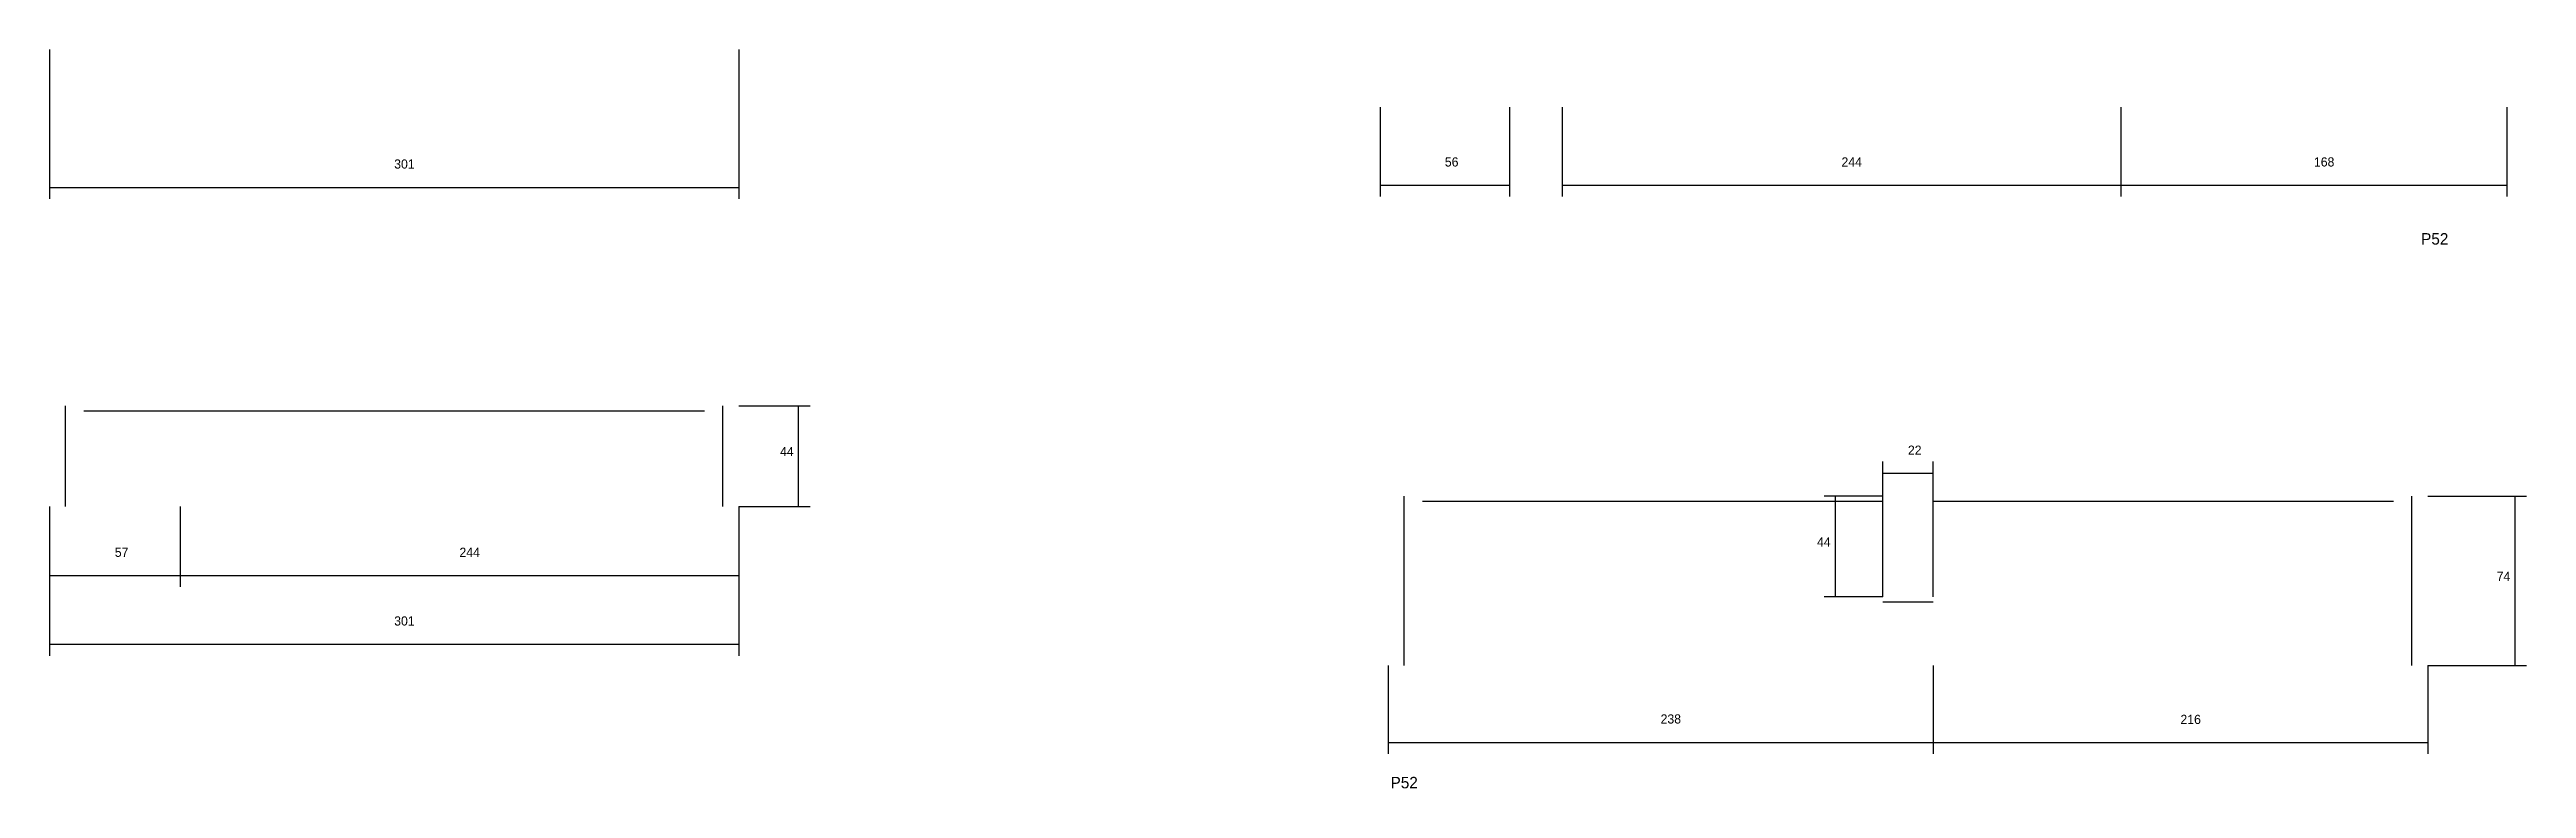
# Model space of a CAD drawing. Header units: metres. Extents: x 137287 to 143227, y 29598 to 30602.
# Drawn here: x 142145 to 143227, y 30278 to 30600 of the extents above; entities that cross this region are included whole.
import ezdxf

# ---------------------------------------------------------------- set-up
doc = ezdxf.new("R2010")
doc.units = ezdxf.units.M
for name, color, linetype in [('COTA', 4, 'Continuous'), ('Cota Seção (2x)', 4, 'Continuous'), ('NOMENCLATURA', 7, 'Continuous'), ('SARR_2.2x7', 40, 'Continuous')]:
    doc.layers.add(name, color=color, linetype=linetype)

msp = doc.modelspace()

# ---------------------------------------------------------------- texts
at = {"layer": 'COTA'}
for s, p in [('301', (142295.6, 30548.4)), ('44', (142464.1, 30422.8)), ('57', (142173.6, 30378.8)), ('244', (142324.1, 30378.8)), ('301', (142295.6, 30348.8))]:
    msp.add_text(s, height=4, dxfattribs=at).set_placement(p)
at = {"layer": 'Cota Seção (2x)'}
for s, p in [('56', (142754.4, 30549.3)), ('244', (142927.6, 30549.3)), ('168', (143133.9, 30549.3)), ('22', (142956.6, 30423.4)), ('44', (142916.9, 30383.3)), ('74', (143213.7, 30368.3)), ('238', (142848.6, 30306)), ('216', (143075.6, 30305.8))]:
    msp.add_text(s, height=4, dxfattribs=at).set_placement(p)
at = {"layer": 'NOMENCLATURA'}
for p in [(143180.7, 30515.2), (142730.7, 30277.7)]:
    msp.add_text('P52', height=5, dxfattribs=at).set_placement(p)

# ---------------------------------------------------------------- linework, layer by layer
at = {"layer": 'COTA'}
for p, q in [((142145.1, 30600.4), (142145.1, 30535.2)), ((142446.1, 30600.4), (142446.1, 30535.2)), ((142145.1, 30540.2), (142446.1, 30540.2)), ((142446.1, 30444.8), (142477.2, 30444.8)), ((142472.2, 30400.8), (142472.2, 30444.8)), ((142145.1, 30400.8), (142145.1, 30335.6)), ((142145.1, 30400.8), (142145.1, 30365.7)), ((142202.1, 30400.8), (142202.1, 30365.7)), ((142202.1, 30400.8), (142202.1, 30365.7)), ((142446.1, 30400.8), (142446.1, 30335.6)), ((142446.1, 30400.8), (142446.1, 30365.7)), ((142446.1, 30400.8), (142477.2, 30400.8)), ((142145.1, 30370.7), (142202.1, 30370.7)), ((142202.1, 30370.7), (142446.1, 30370.7)), ((142145.1, 30340.6), (142446.1, 30340.6))]:
    msp.add_line(p, q, dxfattribs=at)
at = {"layer": 'Cota Seção (2x)'}
for p, q in [((142726.1, 30575.2), (142726.1, 30536.2)), ((142782.6, 30575.2), (142782.6, 30536.2)), ((142805.6, 30575.2), (142805.6, 30536.2)), ((143049.6, 30575.2), (143049.6, 30536.2)), ((143049.6, 30575.2), (143049.6, 30536.2)), ((143218.1, 30575.2), (143218.1, 30536.2)), ((142726.1, 30541.2), (142782.6, 30541.2)), ((142805.6, 30541.2), (143049.6, 30541.2)), ((143049.6, 30541.2), (143218.1, 30541.2)), ((142945.6, 30361.3), (142945.6, 30420.4)), ((142945.6, 30415.4), (142967.6, 30415.4)), ((142967.6, 30361.3), (142967.6, 30420.4)), ((142945.6, 30405.3), (142920, 30405.3)), ((142925, 30361.3), (142925, 30405.3)), ((143183.6, 30405.3), (143226.7, 30405.3)), ((143221.7, 30331.3), (143221.7, 30405.3)), ((142945.6, 30361.3), (142920, 30361.3)), ((142729.6, 30331.3), (142729.6, 30292.7)), ((142967.6, 30331.3), (142967.6, 30292.7)), ((142967.6, 30331.3), (142967.6, 30292.7)), ((143183.6, 30331.3), (143226.7, 30331.3)), ((143183.6, 30331.3), (143183.6, 30292.7)), ((142729.6, 30297.7), (142967.6, 30297.7)), ((142967.6, 30297.7), (143183.6, 30297.7))]:
    msp.add_line(p, q, dxfattribs=at)
at = {"layer": 'SARR_2.2x7'}
for p, q in [((142152.1, 30400.8), (142152.1, 30444.8)), ((142160.1, 30442.6), (142202.1, 30442.6)), ((142202.1, 30442.6), (142431.1, 30442.6)), ((142439.1, 30400.8), (142439.1, 30444.8)), ((142736.6, 30331.3), (142736.6, 30405.3)), ((143176.6, 30331.3), (143176.6, 30405.3)), ((142744.6, 30403.1), (142945.6, 30403.1)), ((142967.6, 30403.1), (143168.6, 30403.1)), ((142945.6, 30359.1), (142967.6, 30359.1))]:
    msp.add_line(p, q, dxfattribs=at)

msp.set_redraw_order([(e.dxf.handle, doc.entitydb.next_handle()) for e in msp.query("TEXT MTEXT ATTDEF DIMENSION ARC_DIMENSION")])  # texts and dimensions are drawn at this point

doc.saveas('drawing.dxf')
